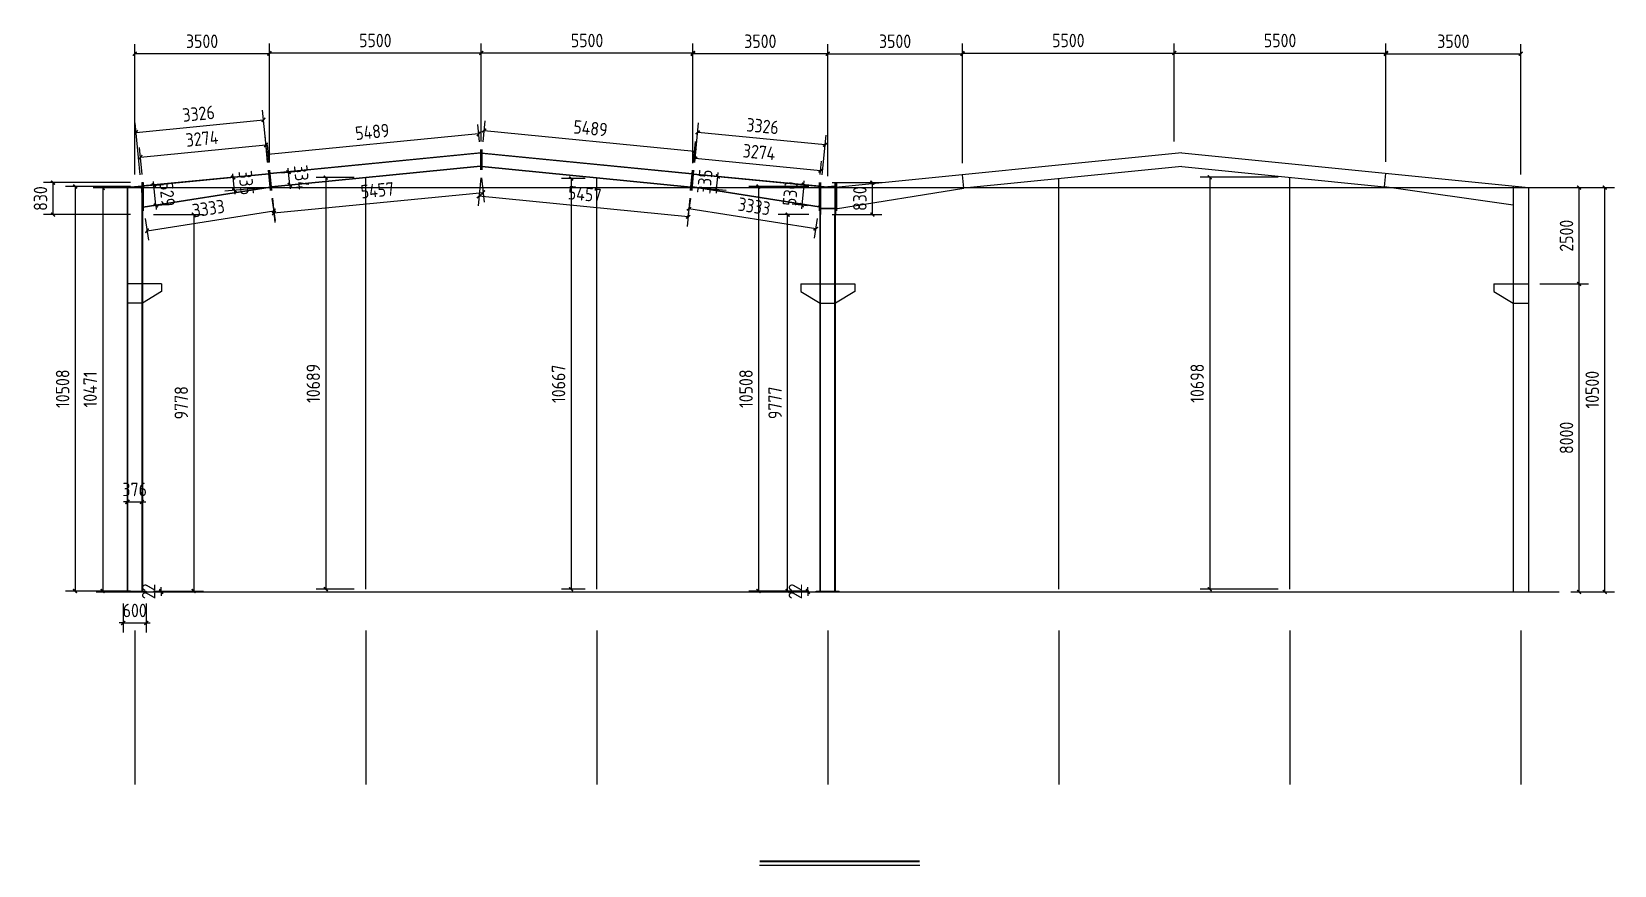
# Model space of a CAD drawing. Extents: x -125668 to 750753, y -248879 to 73241.
# Drawn here: x 344593 to 385701, y -248879 to -227226 of the extents above; entities that cross this region are included whole.
import ezdxf

# ---------------------------------------------------------------- set-up
doc = ezdxf.new("R2010")
doc.units = 0
doc.header["$LTSCALE"] = 1000
doc.header["$MEASUREMENT"] = 0
doc.layers.add('AXIS', color=3, linetype='Continuous')
doc.layers.add('DOTE', color=1, linetype='Continuous')
doc.styles.get("Standard").update_dxf_attribs({"font": 'gbenor.shx', "bigfont": 'gbcbig.shx'})
doc.dimstyles.get("Standard").update_dxf_attribs({"dimscale": 100, "dimtxt": 3.5, "dimasz": 1, "dimexe": 2.5, "dimexo": 3, "dimgap": 1.5, "dimtad": 1, "dimdec": 0, "dimzin": 0, "dimdsep": 46, "dimtxsty": 'Standard', "dimblk": 'ARCHTICK', "dimcen": 0.09, "dimadec": 0, "dimazin": 0, "dimtfac": 1, "dimtdec": 0, "dimtix": 1, "dimtmove": 2, "dimatfit": 3, "dimfxl": 1, "dimtolj": 1, "dimtzin": 0, "dimarcsym": 0})

msp = doc.modelspace()

# ---------------------------------------------------------------- blocks, each defined once
blk = doc.blocks.new('_ArchTick')
at = {"color": 0, "linetype": 'ByBlock', "const_width": 0.4}
blk.add_lwpolyline([(-0.5, -0.5), (0.5, 0.5)], dxfattribs=at)
blk = doc.blocks.new('*D303')
at = {"color": 0, "lineweight": -2}
for p, q in [((383769, -233776), (385033, -233776)), ((384783, -241776), (384783, -233776)), ((384569, -241776), (385033, -241776))]:
    blk.add_line(p, q, dxfattribs=at)
at = {"layer": 'Defpoints', "color": 0}
for p in [(383469, -233776), (384783, -233776), (384269, -241776)]:
    blk.add_point(p, dxfattribs=at)
at = {"color": 0, "lineweight": -2, "xscale": 100, "yscale": 100, "zscale": 100}
for p, rotation in [((384783, -233776), 90), ((384783, -241776), 270)]:
    blk.add_blockref('_ArchTick', p, dxfattribs=dict(at, rotation=rotation))
at = {"color": 0, "insert": (384458, -237776), "char_height": 350, "attachment_point": 5, "rotation": 90}
blk.add_mtext('\\A1;8000', dxfattribs=at)
blk = doc.blocks.new('*D304')
at = {"color": 0, "lineweight": -2}
for p, q in [((383769, -231276), (385033, -231276)), ((384783, -233776), (384783, -231276)), ((383769, -233776), (385033, -233776))]:
    blk.add_line(p, q, dxfattribs=at)
at = {"layer": 'Defpoints', "color": 0}
for p in [(383469, -231276), (384783, -231276), (383469, -233776)]:
    blk.add_point(p, dxfattribs=at)
at = {"color": 0, "lineweight": -2, "xscale": 100, "yscale": 100, "zscale": 100}
for p, rotation in [((384783, -231276), 90), ((384783, -233776), 270)]:
    blk.add_blockref('_ArchTick', p, dxfattribs=dict(at, rotation=rotation))
at = {"color": 0, "insert": (384458, -232526), "char_height": 350, "attachment_point": 5, "rotation": 90}
blk.add_mtext('\\A1;2500', dxfattribs=at)
blk = doc.blocks.new('*D298')
at = {"color": 0, "lineweight": -2}
for p, q in [((383769, -231276), (385701, -231276)), ((385451, -241776), (385451, -231276)), ((384569, -241776), (385701, -241776))]:
    blk.add_line(p, q, dxfattribs=at)
at = {"layer": 'Defpoints', "color": 0}
for p in [(383469, -231276), (385451, -231276), (384269, -241776)]:
    blk.add_point(p, dxfattribs=at)
at = {"color": 0, "lineweight": -2, "xscale": 100, "yscale": 100, "zscale": 100}
for p, rotation in [((385451, -231276), 90), ((385451, -241776), 270)]:
    blk.add_blockref('_ArchTick', p, dxfattribs=dict(at, rotation=rotation))
at = {"color": 0, "insert": (385126, -236526), "char_height": 350, "attachment_point": 5, "rotation": 90}
blk.add_mtext('\\A1;10500', dxfattribs=at)
blk = doc.blocks.new('*D299')
at = {"color": 0, "lineweight": -2}
for p, q in [((361769, -230646), (361769, -227551)), ((365269, -230976), (365269, -227551)), ((365269, -227801), (361769, -227801))]:
    blk.add_line(p, q, dxfattribs=at)
at = {"layer": 'Defpoints', "color": 0}
for p in [(361769, -227801), (361769, -230946), (365269, -231276)]:
    blk.add_point(p, dxfattribs=at)
at = {"color": 0, "lineweight": -2, "xscale": 100, "yscale": 100, "zscale": 100, "rotation": 180}
blk.add_blockref('_ArchTick', (361769, -227801), dxfattribs=at)
at = {"color": 0, "lineweight": -2, "xscale": 100, "yscale": 100, "zscale": 100}
blk.add_blockref('_ArchTick', (365269, -227801), dxfattribs=at)
at = {"color": 0, "insert": (363519, -227476), "char_height": 350, "attachment_point": 5}
blk.add_mtext('\\A1;3500', dxfattribs=at)
blk = doc.blocks.new('*D300')
at = {"color": 0, "lineweight": -2}
for p, q in [((356269, -230076), (356269, -227531)), ((361769, -230646), (361769, -227531)), ((361769, -227781), (356269, -227781))]:
    blk.add_line(p, q, dxfattribs=at)
at = {"layer": 'Defpoints', "color": 0}
for p in [(356269, -227781), (356269, -230376), (361769, -230946)]:
    blk.add_point(p, dxfattribs=at)
at = {"color": 0, "lineweight": -2, "xscale": 100, "yscale": 100, "zscale": 100, "rotation": 180}
blk.add_blockref('_ArchTick', (356269, -227781), dxfattribs=at)
at = {"color": 0, "lineweight": -2, "xscale": 100, "yscale": 100, "zscale": 100}
blk.add_blockref('_ArchTick', (361769, -227781), dxfattribs=at)
at = {"color": 0, "insert": (359019, -227456), "char_height": 350, "attachment_point": 5}
blk.add_mtext('\\A1;5500', dxfattribs=at)
blk = doc.blocks.new('*D301')
at = {"color": 0, "lineweight": -2}
for p, q in [((350769, -230614), (350769, -227531)), ((356269, -230076), (356269, -227531)), ((356269, -227781), (350769, -227781))]:
    blk.add_line(p, q, dxfattribs=at)
at = {"layer": 'Defpoints', "color": 0}
for p in [(350769, -227781), (356269, -230376), (350769, -230914)]:
    blk.add_point(p, dxfattribs=at)
at = {"color": 0, "lineweight": -2, "xscale": 100, "yscale": 100, "zscale": 100, "rotation": 180}
blk.add_blockref('_ArchTick', (350769, -227781), dxfattribs=at)
at = {"color": 0, "lineweight": -2, "xscale": 100, "yscale": 100, "zscale": 100}
blk.add_blockref('_ArchTick', (356269, -227781), dxfattribs=at)
at = {"color": 0, "insert": (353519, -227456), "char_height": 350, "attachment_point": 5}
blk.add_mtext('\\A1;5500', dxfattribs=at)
blk = doc.blocks.new('*D302')
at = {"color": 0, "lineweight": -2}
for p, q in [((347269, -230936), (347269, -227551)), ((350769, -230614), (350769, -227551)), ((350769, -227801), (347269, -227801))]:
    blk.add_line(p, q, dxfattribs=at)
at = {"layer": 'Defpoints', "color": 0}
for p in [(347269, -227801), (350769, -230914), (347269, -231236)]:
    blk.add_point(p, dxfattribs=at)
at = {"color": 0, "lineweight": -2, "xscale": 100, "yscale": 100, "zscale": 100, "rotation": 180}
blk.add_blockref('_ArchTick', (347269, -227801), dxfattribs=at)
at = {"color": 0, "lineweight": -2, "xscale": 100, "yscale": 100, "zscale": 100}
blk.add_blockref('_ArchTick', (350769, -227801), dxfattribs=at)
at = {"color": 0, "insert": (349019, -227476), "char_height": 350, "attachment_point": 5}
blk.add_mtext('\\A1;3500', dxfattribs=at)
blk = doc.blocks.new('*D294')
at = {"color": 0, "lineweight": -2}
for p, q in [((365269, -230976), (365269, -227551)), ((368769, -230646), (368769, -227551)), ((365269, -227801), (368769, -227801))]:
    blk.add_line(p, q, dxfattribs=at)
at = {"layer": 'Defpoints', "color": 0}
for p in [(368769, -227801), (368769, -230946), (365269, -231276)]:
    blk.add_point(p, dxfattribs=at)
at = {"color": 0, "lineweight": -2, "xscale": 100, "yscale": 100, "zscale": 100, "rotation": 180}
blk.add_blockref('_ArchTick', (365269, -227801), dxfattribs=at)
at = {"color": 0, "lineweight": -2, "xscale": 100, "yscale": 100, "zscale": 100}
blk.add_blockref('_ArchTick', (368769, -227801), dxfattribs=at)
at = {"color": 0, "insert": (367019, -227476), "char_height": 350, "attachment_point": 5}
blk.add_mtext('\\A1;3500', dxfattribs=at)
blk = doc.blocks.new('*D295')
at = {"color": 0, "lineweight": -2}
for p, q in [((368769, -230646), (368769, -227531)), ((374269, -230076), (374269, -227531)), ((368769, -227781), (374269, -227781))]:
    blk.add_line(p, q, dxfattribs=at)
at = {"layer": 'Defpoints', "color": 0}
for p in [(374269, -227781), (374269, -230376), (368769, -230946)]:
    blk.add_point(p, dxfattribs=at)
at = {"color": 0, "lineweight": -2, "xscale": 100, "yscale": 100, "zscale": 100, "rotation": 180}
blk.add_blockref('_ArchTick', (368769, -227781), dxfattribs=at)
at = {"color": 0, "lineweight": -2, "xscale": 100, "yscale": 100, "zscale": 100}
blk.add_blockref('_ArchTick', (374269, -227781), dxfattribs=at)
at = {"color": 0, "insert": (371519, -227456), "char_height": 350, "attachment_point": 5}
blk.add_mtext('\\A1;5500', dxfattribs=at)
blk = doc.blocks.new('*D296')
at = {"color": 0, "lineweight": -2}
for p, q in [((374269, -230076), (374269, -227531)), ((379769, -230606), (379769, -227531)), ((374269, -227781), (379769, -227781))]:
    blk.add_line(p, q, dxfattribs=at)
at = {"layer": 'Defpoints', "color": 0}
for p in [(379769, -227781), (374269, -230376), (379769, -230906)]:
    blk.add_point(p, dxfattribs=at)
at = {"color": 0, "lineweight": -2, "xscale": 100, "yscale": 100, "zscale": 100, "rotation": 180}
blk.add_blockref('_ArchTick', (374269, -227781), dxfattribs=at)
at = {"color": 0, "lineweight": -2, "xscale": 100, "yscale": 100, "zscale": 100}
blk.add_blockref('_ArchTick', (379769, -227781), dxfattribs=at)
at = {"color": 0, "insert": (377019, -227456), "char_height": 350, "attachment_point": 5}
blk.add_mtext('\\A1;5500', dxfattribs=at)
blk = doc.blocks.new('*D297')
at = {"color": 0, "lineweight": -2}
for p, q in [((379769, -230606), (379769, -227551)), ((383269, -230936), (383269, -227551)), ((379769, -227801), (383269, -227801))]:
    blk.add_line(p, q, dxfattribs=at)
at = {"layer": 'Defpoints', "color": 0}
for p in [(383269, -227801), (379769, -230906), (383269, -231236)]:
    blk.add_point(p, dxfattribs=at)
at = {"color": 0, "lineweight": -2, "xscale": 100, "yscale": 100, "zscale": 100, "rotation": 180}
blk.add_blockref('_ArchTick', (379769, -227801), dxfattribs=at)
at = {"color": 0, "lineweight": -2, "xscale": 100, "yscale": 100, "zscale": 100}
blk.add_blockref('_ArchTick', (383269, -227801), dxfattribs=at)
at = {"color": 0, "insert": (381519, -227476), "char_height": 350, "attachment_point": 5}
blk.add_mtext('\\A1;3500', dxfattribs=at)
blk = doc.blocks.new('*D305')
at = {"color": 0, "lineweight": -2}
for p, q in [((376969, -231008), (374941, -231008)), ((375191, -231008), (375191, -241706)), ((376969, -241706), (374941, -241706))]:
    blk.add_line(p, q, dxfattribs=at)
at = {"layer": 'Defpoints', "color": 0}
for p in [(377269, -231008), (375191, -241706), (377269, -241706)]:
    blk.add_point(p, dxfattribs=at)
at = {"color": 0, "lineweight": -2, "xscale": 100, "yscale": 100, "zscale": 100}
for p, rotation in [((375191, -231008), 90), ((375191, -241706), 270)]:
    blk.add_blockref('_ArchTick', p, dxfattribs=dict(at, rotation=rotation))
at = {"color": 0, "insert": (374866, -236357), "char_height": 350, "attachment_point": 5, "rotation": 90}
blk.add_mtext('\\A1;10698', dxfattribs=at)
blk = doc.blocks.new('*D310')
at = {"color": 0, "lineweight": -2}
for p, q in [((346781, -231283), (346188, -231283)), ((346438, -231283), (346438, -241754)), ((346781, -241754), (346188, -241754))]:
    blk.add_line(p, q, dxfattribs=at)
at = {"layer": 'Defpoints', "color": 0}
for p in [(347081, -231283), (346438, -241754), (347081, -241754)]:
    blk.add_point(p, dxfattribs=at)
at = {"color": 0, "lineweight": -2, "xscale": 100, "yscale": 100, "zscale": 100}
for p, rotation in [((346438, -231283), 90), ((346438, -241754), 270)]:
    blk.add_blockref('_ArchTick', p, dxfattribs=dict(at, rotation=rotation))
at = {"color": 0, "insert": (346113, -236519), "char_height": 350, "attachment_point": 5, "rotation": 90}
blk.add_mtext('\\A1;10471', dxfattribs=at)
blk = doc.blocks.new('*D311')
at = {"color": 0, "lineweight": -2}
for p, q in [((347157, -231246), (345471, -231246)), ((345721, -231246), (345721, -241754)), ((347157, -241754), (345471, -241754))]:
    blk.add_line(p, q, dxfattribs=at)
at = {"layer": 'Defpoints', "color": 0}
for p in [(347457, -231246), (345721, -241754), (347457, -241754)]:
    blk.add_point(p, dxfattribs=at)
at = {"color": 0, "lineweight": -2, "xscale": 100, "yscale": 100, "zscale": 100}
for p, rotation in [((345721, -231246), 90), ((345721, -241754), 270)]:
    blk.add_blockref('_ArchTick', p, dxfattribs=dict(at, rotation=rotation))
at = {"color": 0, "insert": (345396, -236500), "char_height": 350, "attachment_point": 5, "rotation": 90}
blk.add_mtext('\\A1;10508', dxfattribs=at)
blk = doc.blocks.new('*D312')
at = {"color": 0, "lineweight": -2}
for p, q in [((347081, -239271), (347081, -239191)), ((347457, -239271), (347457, -239191)), ((347081, -239441), (346981, -239441)), ((347081, -239441), (347457, -239441)), ((347457, -239441), (347557, -239441))]:
    blk.add_line(p, q, dxfattribs=at)
at = {"layer": 'Defpoints', "color": 0}
for p in [(347081, -239571), (347457, -239441), (347457, -239571)]:
    blk.add_point(p, dxfattribs=at)
at = {"color": 0, "lineweight": -2, "xscale": 100, "yscale": 100, "zscale": 100}
blk.add_blockref('_ArchTick', (347081, -239441), dxfattribs=at)
at = {"color": 0, "lineweight": -2, "xscale": 100, "yscale": 100, "zscale": 100, "rotation": 180}
blk.add_blockref('_ArchTick', (347457, -239441), dxfattribs=at)
at = {"color": 0, "insert": (347269, -239116), "char_height": 350, "attachment_point": 5}
blk.add_mtext('\\A1;376', dxfattribs=at)
blk = doc.blocks.new('*D313')
at = {"color": 0, "lineweight": -2}
for p, q in [((347757, -231976), (349053, -231976)), ((348803, -231976), (348803, -241754)), ((347757, -241754), (349053, -241754))]:
    blk.add_line(p, q, dxfattribs=at)
at = {"layer": 'Defpoints', "color": 0}
for p in [(347457, -231976), (347457, -241754), (348803, -241754)]:
    blk.add_point(p, dxfattribs=at)
at = {"color": 0, "lineweight": -2, "xscale": 100, "yscale": 100, "zscale": 100}
for p, rotation in [((348803, -231976), 90), ((348803, -241754), 270)]:
    blk.add_blockref('_ArchTick', p, dxfattribs=dict(at, rotation=rotation))
at = {"color": 0, "insert": (348478, -236865), "char_height": 350, "attachment_point": 5, "rotation": 90}
blk.add_mtext('\\A1;9778', dxfattribs=at)
blk = doc.blocks.new('*D314')
at = {"color": 0, "lineweight": -2}
for p, q in [((347957, -241754), (347957, -241654)), ((347869, -241754), (348207, -241754)), ((347869, -241776), (348207, -241776)), ((347957, -241754), (347957, -241776)), ((347957, -241776), (347957, -241876))]:
    blk.add_line(p, q, dxfattribs=at)
at = {"layer": 'Defpoints', "color": 0}
for p in [(347569, -241754), (347569, -241776), (347957, -241776)]:
    blk.add_point(p, dxfattribs=at)
at = {"color": 0, "lineweight": -2, "xscale": 100, "yscale": 100, "zscale": 100}
for p, rotation in [((347957, -241754), 270), ((347957, -241776), 90)]:
    blk.add_blockref('_ArchTick', p, dxfattribs=dict(at, rotation=rotation))
at = {"color": 0, "insert": (347632, -241765), "char_height": 350, "attachment_point": 5, "rotation": 90}
blk.add_mtext('\\A1;22', dxfattribs=at)
blk = doc.blocks.new('*D315')
at = {"color": 0, "lineweight": -2}
for p, q in [((364781, -231977), (363978, -231977)), ((364228, -241754), (364228, -231977)), ((364781, -241754), (363978, -241754))]:
    blk.add_line(p, q, dxfattribs=at)
at = {"layer": 'Defpoints', "color": 0}
for p in [(364228, -231977), (365081, -231977), (365081, -241754)]:
    blk.add_point(p, dxfattribs=at)
at = {"color": 0, "lineweight": -2, "xscale": 100, "yscale": 100, "zscale": 100}
for p, rotation in [((364228, -231977), 90), ((364228, -241754), 270)]:
    blk.add_blockref('_ArchTick', p, dxfattribs=dict(at, rotation=rotation))
at = {"color": 0, "insert": (363903, -236866), "char_height": 350, "attachment_point": 5, "rotation": 90}
blk.add_mtext('\\A1;9777', dxfattribs=at)
blk = doc.blocks.new('*D316')
at = {"color": 0, "lineweight": -2}
for p, q in [((364781, -231246), (363221, -231246)), ((363471, -231246), (363471, -241754)), ((364781, -241754), (363221, -241754))]:
    blk.add_line(p, q, dxfattribs=at)
at = {"layer": 'Defpoints', "color": 0}
for p in [(365081, -231246), (363471, -241754), (365081, -241754)]:
    blk.add_point(p, dxfattribs=at)
at = {"color": 0, "lineweight": -2, "xscale": 100, "yscale": 100, "zscale": 100}
for p, rotation in [((363471, -231246), 90), ((363471, -241754), 270)]:
    blk.add_blockref('_ArchTick', p, dxfattribs=dict(at, rotation=rotation))
at = {"color": 0, "insert": (363146, -236500), "char_height": 350, "attachment_point": 5, "rotation": 90}
blk.add_mtext('\\A1;10508', dxfattribs=at)
blk = doc.blocks.new('*D317')
at = {"color": 0, "lineweight": -2}
for p, q in [((364755, -241754), (364755, -241654)), ((364669, -241754), (364505, -241754)), ((364669, -241776), (364505, -241776)), ((364755, -241754), (364755, -241776)), ((364755, -241776), (364755, -241876))]:
    blk.add_line(p, q, dxfattribs=at)
at = {"layer": 'Defpoints', "color": 0}
for p in [(364755, -241776), (364969, -241754), (364969, -241776)]:
    blk.add_point(p, dxfattribs=at)
at = {"color": 0, "lineweight": -2, "xscale": 100, "yscale": 100, "zscale": 100}
for p, rotation in [((364755, -241754), 270), ((364755, -241776), 90)]:
    blk.add_blockref('_ArchTick', p, dxfattribs=dict(at, rotation=rotation))
at = {"color": 0, "insert": (364430, -241765), "char_height": 350, "attachment_point": 5, "rotation": 90}
blk.add_mtext('\\A1;22', dxfattribs=at)
blk = doc.blocks.new('*D318')
at = {"color": 0, "lineweight": -2}
for p, q in [((352969, -231017), (351982, -231017)), ((352232, -231017), (352232, -241706)), ((352969, -241706), (351982, -241706))]:
    blk.add_line(p, q, dxfattribs=at)
at = {"layer": 'Defpoints', "color": 0}
for p in [(353269, -231017), (352232, -241706), (353269, -241706)]:
    blk.add_point(p, dxfattribs=at)
at = {"color": 0, "lineweight": -2, "xscale": 100, "yscale": 100, "zscale": 100}
for p, rotation in [((352232, -231017), 90), ((352232, -241706), 270)]:
    blk.add_blockref('_ArchTick', p, dxfattribs=dict(at, rotation=rotation))
at = {"color": 0, "insert": (351907, -236362), "char_height": 350, "attachment_point": 5, "rotation": 90}
blk.add_mtext('\\A1;10689', dxfattribs=at)
blk = doc.blocks.new('*D319')
at = {"color": 0, "lineweight": -2}
for p, q in [((358969, -231039), (358353, -231039)), ((358603, -231039), (358603, -241706)), ((358969, -241706), (358353, -241706))]:
    blk.add_line(p, q, dxfattribs=at)
at = {"layer": 'Defpoints', "color": 0}
for p in [(359269, -231039), (358603, -241706), (359269, -241706)]:
    blk.add_point(p, dxfattribs=at)
at = {"color": 0, "lineweight": -2, "xscale": 100, "yscale": 100, "zscale": 100}
for p, rotation in [((358603, -231039), 90), ((358603, -241706), 270)]:
    blk.add_blockref('_ArchTick', p, dxfattribs=dict(at, rotation=rotation))
at = {"color": 0, "insert": (358278, -236373), "char_height": 350, "attachment_point": 5, "rotation": 90}
blk.add_mtext('\\A1;10667', dxfattribs=at)
blk = doc.blocks.new('*D320')
at = {"color": 0, "lineweight": -2}
for p, q in [((350453, -230953), (349577, -231039)), ((349826, -231015), (349816, -230915)), ((349859, -231348), (349826, -231015)), ((350486, -231287), (349610, -231372)), ((349859, -231348), (349868, -231448))]:
    blk.add_line(p, q, dxfattribs=at)
at = {"layer": 'Defpoints', "color": 0}
for p in [(349826, -231015), (350752, -230924), (350785, -231257)]:
    blk.add_point(p, dxfattribs=at)
at = {"color": 0, "lineweight": -2, "xscale": 100, "yscale": 100, "zscale": 100}
for p, rotation in [((349826, -231015), 275.5872439641884), ((349859, -231348), 95.58724396418839)]:
    blk.add_blockref('_ArchTick', p, dxfattribs=dict(at, rotation=rotation))
at = {"color": 0, "insert": (350166, -231150), "char_height": 350, "attachment_point": 5, "rotation": 275.5872}
blk.add_mtext('\\A1;335', dxfattribs=at)
blk = doc.blocks.new('*D321')
at = {"color": 0, "lineweight": -2}
for p, q in [((347740, -231219), (348015, -231192)), ((347766, -231216), (347756, -231117)), ((347818, -231743), (347766, -231216)), ((347792, -231745), (348067, -231718)), ((347818, -231743), (347827, -231842))]:
    blk.add_line(p, q, dxfattribs=at)
at = {"layer": 'Defpoints', "color": 0}
for p in [(347442, -231248), (347766, -231216), (347493, -231774)]:
    blk.add_point(p, dxfattribs=at)
at = {"color": 0, "lineweight": -2, "xscale": 100, "yscale": 100, "zscale": 100}
for p, rotation in [((347766, -231216), 275.5872439642132), ((347818, -231743), 95.58724396421323)]:
    blk.add_blockref('_ArchTick', p, dxfattribs=dict(at, rotation=rotation))
at = {"color": 0, "insert": (348115, -231448), "char_height": 350, "attachment_point": 5, "rotation": 275.5872}
blk.add_mtext('\\A1;529', dxfattribs=at)
blk = doc.blocks.new('*D322')
at = {"color": 0, "lineweight": -2}
for p, q in [((350723, -230625), (350590, -229269)), ((347412, -230949), (347280, -229593)), ((347304, -229842), (350614, -229518))]:
    blk.add_line(p, q, dxfattribs=at)
at = {"layer": 'Defpoints', "color": 0}
for p in [(350614, -229518), (350752, -230924), (347442, -231248)]:
    blk.add_point(p, dxfattribs=at)
at = {"color": 0, "lineweight": -2, "xscale": 100, "yscale": 100, "zscale": 100}
for p, rotation in [((347304, -229842), 185.5872439642046), ((350614, -229518), 5.587243964204641)]:
    blk.add_blockref('_ArchTick', p, dxfattribs=dict(at, rotation=rotation))
at = {"color": 0, "insert": (348928, -229356), "char_height": 350, "attachment_point": 5, "rotation": 5.5872}
blk.add_mtext('\\A1;3326', dxfattribs=at)
blk = doc.blocks.new('*D323')
at = {"color": 0, "lineweight": -2}
for p, q in [((347420, -230488), (350678, -230169)), ((350722, -230618), (350654, -229920)), ((347464, -230936), (347396, -230239))]:
    blk.add_line(p, q, dxfattribs=at)
at = {"layer": 'Defpoints', "color": 0}
for p in [(350678, -230169), (350751, -230916), (347493, -231235)]:
    blk.add_point(p, dxfattribs=at)
at = {"color": 0, "lineweight": -2, "xscale": 100, "yscale": 100, "zscale": 100}
for p, rotation in [((350678, -230169), 5.587243964204105), ((347420, -230488), 185.5872439642041)]:
    blk.add_blockref('_ArchTick', p, dxfattribs=dict(at, rotation=rotation))
at = {"color": 0, "insert": (349017, -230005), "char_height": 350, "attachment_point": 5, "rotation": 5.5872}
blk.add_mtext('\\A1;3274', dxfattribs=at)
blk = doc.blocks.new('*D324')
at = {"color": 0, "lineweight": -2}
for p, q in [((350832, -231562), (350921, -232127)), ((347540, -232079), (347628, -232644)), ((347590, -232397), (350882, -231880))]:
    blk.add_line(p, q, dxfattribs=at)
at = {"layer": 'Defpoints', "color": 0}
for p in [(350785, -231265), (347493, -231782), (350882, -231880)]:
    blk.add_point(p, dxfattribs=at)
at = {"color": 0, "lineweight": -2, "xscale": 100, "yscale": 100, "zscale": 100}
for p, rotation in [((350882, -231880), 8.924469409435797), ((347590, -232397), 188.9244694094358)]:
    blk.add_blockref('_ArchTick', p, dxfattribs=dict(at, rotation=rotation))
at = {"color": 0, "insert": (349185, -231817), "char_height": 350, "attachment_point": 5, "rotation": 8.9245}
blk.add_mtext('\\A1;3333', dxfattribs=at)
blk = doc.blocks.new('*D325')
at = {"color": 0, "lineweight": -2}
for p, q in [((356222, -230088), (356178, -229635)), ((350759, -230622), (350714, -230169)), ((356202, -229884), (350739, -230418))]:
    blk.add_line(p, q, dxfattribs=at)
at = {"layer": 'Defpoints', "color": 0}
for p in [(350739, -230418), (356251, -230386), (350788, -230921)]:
    blk.add_point(p, dxfattribs=at)
at = {"color": 0, "lineweight": -2, "xscale": 100, "yscale": 100, "zscale": 100}
for p, rotation in [((356202, -229884), 5.587243964204269), ((350739, -230418), 185.5872439642042)]:
    blk.add_blockref('_ArchTick', p, dxfattribs=dict(at, rotation=rotation))
at = {"color": 0, "insert": (353439, -229827), "char_height": 350, "attachment_point": 5, "rotation": 5.5872}
blk.add_mtext('\\A1;5489', dxfattribs=at)
blk = doc.blocks.new('*D326')
at = {"color": 0, "lineweight": -2}
for p, q in [((356280, -231020), (356342, -231653)), ((350887, -231935), (356318, -231404)), ((350850, -231552), (350911, -232184))]:
    blk.add_line(p, q, dxfattribs=at)
at = {"layer": 'Defpoints', "color": 0}
for p in [(356251, -230722), (350820, -231253), (356318, -231404)]:
    blk.add_point(p, dxfattribs=at)
at = {"color": 0, "lineweight": -2, "xscale": 100, "yscale": 100, "zscale": 100}
for p, rotation in [((356318, -231404), 5.586466334980857), ((350887, -231935), 185.5864663349809)]:
    blk.add_blockref('_ArchTick', p, dxfattribs=dict(at, rotation=rotation))
at = {"color": 0, "insert": (353571, -231346), "char_height": 350, "attachment_point": 5, "rotation": 5.5865}
blk.add_mtext('\\A1;5457', dxfattribs=at)
blk = doc.blocks.new('*D327')
at = {"color": 0, "lineweight": -2}
for p, q in [((351086, -230891), (351515, -230849)), ((351266, -230874), (351257, -230774)), ((351299, -231206), (351266, -230874)), ((351119, -231224), (351548, -231182)), ((351299, -231206), (351309, -231306))]:
    blk.add_line(p, q, dxfattribs=at)
at = {"layer": 'Defpoints', "color": 0}
for p in [(350788, -230921), (351266, -230874), (350820, -231253)]:
    blk.add_point(p, dxfattribs=at)
at = {"color": 0, "lineweight": -2, "xscale": 100, "yscale": 100, "zscale": 100}
for p, rotation in [((351266, -230874), 275.587243964207), ((351299, -231206), 95.587243964207)]:
    blk.add_blockref('_ArchTick', p, dxfattribs=dict(at, rotation=rotation))
at = {"color": 0, "insert": (351606, -231008), "char_height": 350, "attachment_point": 5, "rotation": 275.5872}
blk.add_mtext('\\A1;334', dxfattribs=at)
blk = doc.blocks.new('*D328')
at = {"color": 0, "lineweight": -2}
for p, q in [((356316, -230088), (356370, -229544)), ((356345, -229792), (361809, -230327)), ((361780, -230622), (361833, -230078))]:
    blk.add_line(p, q, dxfattribs=at)
at = {"layer": 'Defpoints', "color": 0}
for p in [(356287, -230386), (361809, -230327), (361750, -230921)]:
    blk.add_point(p, dxfattribs=at)
at = {"color": 0, "lineweight": -2, "xscale": 100, "yscale": 100, "zscale": 100}
for p, rotation in [((356345, -229792), 174.4127560357958), ((361809, -230327), 354.4127560357958)]:
    blk.add_blockref('_ArchTick', p, dxfattribs=dict(at, rotation=rotation))
at = {"color": 0, "insert": (359109, -229736), "char_height": 350, "attachment_point": 5, "rotation": 354.4128}
blk.add_mtext('\\A1;5489', dxfattribs=at)
blk = doc.blocks.new('*D329')
at = {"color": 0, "lineweight": -2}
for p, q in [((356258, -231020), (356186, -231752)), ((361642, -232034), (356211, -231503)), ((361689, -231552), (361617, -232283))]:
    blk.add_line(p, q, dxfattribs=at)
at = {"layer": 'Defpoints', "color": 0}
for p in [(356287, -230722), (361718, -231253), (356211, -231503)]:
    blk.add_point(p, dxfattribs=at)
at = {"color": 0, "lineweight": -2, "xscale": 100, "yscale": 100, "zscale": 100}
for p, rotation in [((356211, -231503), 174.4135336650192), ((361642, -232034), 354.4135336650191)]:
    blk.add_blockref('_ArchTick', p, dxfattribs=dict(at, rotation=rotation))
at = {"color": 0, "insert": (358958, -231445), "char_height": 350, "attachment_point": 5, "rotation": 354.4135}
blk.add_mtext('\\A1;5457', dxfattribs=at)
blk = doc.blocks.new('*D330')
at = {"color": 0, "lineweight": -2}
for p, q in [((364798, -231219), (364399, -231180)), ((364648, -231204), (364597, -231731)), ((364648, -231204), (364658, -231104)), ((364747, -231746), (364348, -231707)), ((364597, -231731), (364587, -231831))]:
    blk.add_line(p, q, dxfattribs=at)
at = {"layer": 'Defpoints', "color": 0}
for p in [(365097, -231248), (364597, -231731), (365045, -231775)]:
    blk.add_point(p, dxfattribs=at)
at = {"color": 0, "lineweight": -2, "xscale": 100, "yscale": 100, "zscale": 100}
for p, rotation in [((364648, -231204), 264.4127560357932), ((364597, -231731), 84.41275603579314)]:
    blk.add_blockref('_ArchTick', p, dxfattribs=dict(at, rotation=rotation))
at = {"color": 0, "insert": (364299, -231436), "char_height": 350, "attachment_point": 5, "rotation": 84.4128}
blk.add_mtext('\\A1;530', dxfattribs=at)
blk = doc.blocks.new('*D331')
at = {"color": 0, "lineweight": -2}
for p, q in [((362085, -230953), (362666, -231010)), ((362384, -231319), (362417, -230986)), ((362417, -230986), (362426, -230886)), ((362052, -231287), (362633, -231343)), ((362384, -231319), (362374, -231419))]:
    blk.add_line(p, q, dxfattribs=at)
at = {"layer": 'Defpoints', "color": 0}
for p in [(361786, -230924), (362417, -230986), (361754, -231257)]:
    blk.add_point(p, dxfattribs=at)
at = {"color": 0, "lineweight": -2, "xscale": 100, "yscale": 100, "zscale": 100}
for p, rotation in [((362417, -230986), 264.4127560357913), ((362384, -231319), 84.41275603579126)]:
    blk.add_blockref('_ArchTick', p, dxfattribs=dict(at, rotation=rotation))
at = {"color": 0, "insert": (362077, -231121), "char_height": 350, "attachment_point": 5, "rotation": 84.4128}
blk.add_mtext('\\A1;335', dxfattribs=at)
blk = doc.blocks.new('*D332')
at = {"color": 0, "lineweight": -2}
for p, q in [((361816, -230618), (361850, -230271)), ((365084, -230838), (361826, -230519)), ((365074, -230936), (365108, -230589))]:
    blk.add_line(p, q, dxfattribs=at)
at = {"layer": 'Defpoints', "color": 0}
for p in [(361826, -230519), (361787, -230916), (365045, -231235)]:
    blk.add_point(p, dxfattribs=at)
at = {"color": 0, "lineweight": -2, "xscale": 100, "yscale": 100, "zscale": 100}
for p, rotation in [((361826, -230519), 174.4127560357965), ((365084, -230838), 354.4127560357965)]:
    blk.add_blockref('_ArchTick', p, dxfattribs=dict(at, rotation=rotation))
at = {"color": 0, "insert": (363487, -230355), "char_height": 350, "attachment_point": 5, "rotation": 354.4128}
blk.add_mtext('\\A1;3274', dxfattribs=at)
blk = doc.blocks.new('*D333')
at = {"color": 0, "lineweight": -2}
for p, q in [((361706, -231562), (361626, -232073)), ((364957, -232344), (361665, -231826)), ((364999, -232080), (364918, -232591))]:
    blk.add_line(p, q, dxfattribs=at)
at = {"layer": 'Defpoints', "color": 0}
for p in [(361753, -231265), (361665, -231826), (365045, -231783)]:
    blk.add_point(p, dxfattribs=at)
at = {"color": 0, "lineweight": -2, "xscale": 100, "yscale": 100, "zscale": 100}
for p, rotation in [((361665, -231826), 171.0598913565281), ((364957, -232344), 351.0598913565281)]:
    blk.add_blockref('_ArchTick', p, dxfattribs=dict(at, rotation=rotation))
at = {"color": 0, "insert": (363361, -231764), "char_height": 350, "attachment_point": 5, "rotation": 351.0599}
blk.add_mtext('\\A1;3333', dxfattribs=at)
blk = doc.blocks.new('*D334')
at = {"color": 0, "lineweight": -2}
for p, q in [((361815, -230625), (361917, -229593)), ((365203, -230166), (361892, -229842)), ((365126, -230949), (365227, -229917))]:
    blk.add_line(p, q, dxfattribs=at)
at = {"layer": 'Defpoints', "color": 0}
for p in [(361892, -229842), (361786, -230924), (365097, -231248)]:
    blk.add_point(p, dxfattribs=at)
at = {"color": 0, "lineweight": -2, "xscale": 100, "yscale": 100, "zscale": 100}
for p, rotation in [((361892, -229842), 174.4127560357958), ((365203, -230166), 354.4127560357958)]:
    blk.add_blockref('_ArchTick', p, dxfattribs=dict(at, rotation=rotation))
at = {"color": 0, "insert": (363579, -229680), "char_height": 350, "attachment_point": 5, "rotation": 354.4128}
blk.add_mtext('\\A1;3326', dxfattribs=at)
blk = doc.blocks.new('*D335')
at = {"color": 0, "lineweight": -2}
for p, q in [((346969, -242076), (346969, -242834)), ((347569, -242076), (347569, -242834)), ((346969, -242584), (346869, -242584)), ((346969, -242584), (347569, -242584)), ((347569, -242584), (347669, -242584))]:
    blk.add_line(p, q, dxfattribs=at)
at = {"layer": 'Defpoints', "color": 0}
for p in [(346969, -241776), (347569, -241776), (347569, -242584)]:
    blk.add_point(p, dxfattribs=at)
at = {"color": 0, "lineweight": -2, "xscale": 100, "yscale": 100, "zscale": 100}
blk.add_blockref('_ArchTick', (346969, -242584), dxfattribs=at)
at = {"color": 0, "lineweight": -2, "xscale": 100, "yscale": 100, "zscale": 100, "rotation": 180}
blk.add_blockref('_ArchTick', (347569, -242584), dxfattribs=at)
at = {"color": 0, "insert": (347269, -242259), "char_height": 350, "attachment_point": 5}
blk.add_mtext('\\A1;600', dxfattribs=at)
blk = doc.blocks.new('*D336')
at = {"color": 0, "lineweight": -2}
for p, q in [((347157, -231146), (344897, -231146)), ((345147, -231976), (345147, -231146)), ((347157, -231976), (344897, -231976))]:
    blk.add_line(p, q, dxfattribs=at)
at = {"layer": 'Defpoints', "color": 0}
for p in [(345147, -231146), (347457, -231146), (347457, -231976)]:
    blk.add_point(p, dxfattribs=at)
at = {"color": 0, "lineweight": -2, "xscale": 100, "yscale": 100, "zscale": 100}
for p, rotation in [((345147, -231146), 90), ((345147, -231976), 270)]:
    blk.add_blockref('_ArchTick', p, dxfattribs=dict(at, rotation=rotation))
at = {"color": 0, "insert": (344822, -231561), "char_height": 350, "attachment_point": 5, "rotation": 90}
blk.add_mtext('\\A1;830', dxfattribs=at)
blk = doc.blocks.new('*D337')
at = {"color": 0, "lineweight": -2}
for p, q in [((365381, -231147), (366679, -231147)), ((366429, -231977), (366429, -231147)), ((365381, -231977), (366679, -231977))]:
    blk.add_line(p, q, dxfattribs=at)
at = {"layer": 'Defpoints', "color": 0}
for p in [(365081, -231147), (366429, -231147), (365081, -231977)]:
    blk.add_point(p, dxfattribs=at)
at = {"color": 0, "lineweight": -2, "xscale": 100, "yscale": 100, "zscale": 100}
for p, rotation in [((366429, -231147), 90), ((366429, -231977), 270)]:
    blk.add_blockref('_ArchTick', p, dxfattribs=dict(at, rotation=rotation))
at = {"color": 0, "insert": (366104, -231562), "char_height": 350, "attachment_point": 5, "rotation": 90}
blk.add_mtext('\\A1;830', dxfattribs=at)

# ---------------------------------------------------------------- dimensions: what is measured, and where the dimension line sits
for base, p1, p2, picture, middle in [((347269.2, -227800.8), (350769.2, -230914.3), (347269.2, -231236.3), '*D302', (349019.2, -227475.8)), ((350769.2, -227780.8), (356269.2, -230376.3), (350769.2, -230914.3), '*D301', (353519.2, -227455.8)), ((356269.2, -227780.8), (361769.2, -230946.3), (356269.2, -230376.3), '*D300', (359019.2, -227455.8)), ((361769.2, -227800.8), (365269.2, -231276.3), (361769.2, -230946.3), '*D299', (363519.2, -227475.8)), ((347457.2, -239440.9), (347081.2, -239571), (347457.2, -239571), '*D312', (347269.2, -239115.9))]:
    dim = msp.add_linear_dim(base=base, p1=p1, p2=p2, dimstyle='Standard')
    dim.commit()
    dim.dimension.update_dxf_attribs({"geometry": picture, "text_midpoint": middle})
for base, p1, p2, angle, picture, middle in [((368769.2, -227800.8), (365269.2, -231276.3), (368769.2, -230946.3), 180, '*D294', (367019.2, -227475.8)), ((374269.2, -227780.8), (368769.2, -230946.3), (374269.2, -230376.3), 180, '*D295', (371519.2, -227455.8)), ((379769.2, -227780.8), (374269.2, -230376.3), (379769.2, -230906.3), 180, '*D296', (377019.2, -227455.8)), ((383269.2, -227800.8), (379769.2, -230906.3), (383269.2, -231236.3), 180, '*D297', (381519.2, -227475.8)), ((352232.2, -241706.3), (353269.2, -231017), (353269.2, -241706.3), 90, '*D318', (351907.2, -236361.7)), ((358602.9, -241706.3), (359269.2, -231039), (359269.2, -241706.3), 90, '*D319', (358277.9, -236372.6)), ((375191, -241706.3), (377269.2, -231008), (377269.2, -241706.3), 90, '*D305', (374866, -236357.2)), ((345720.7, -241754.3), (347457.2, -231246.4), (347457.2, -241754.3), 90, '*D311', (345395.7, -236500.3)), ((346438.3, -241754.3), (347081.2, -231283.1), (347081.2, -241754.3), 90, '*D310', (346113.3, -236518.7)), ((363470.7, -241754.3), (365081.2, -231246.4), (365081.2, -241754.3), 90, '*D316', (363145.7, -236500.3)), ((384783.2, -231276.3), (383469.2, -233776.3), (383469.2, -231276.3), 90, '*D304', (384458.2, -232526.3)), ((385450.7, -231276.3), (384269.2, -241776.3), (383469.2, -231276.3), 90, '*D298', (385125.7, -236526.3)), ((364228.3, -231977.1), (365081.2, -241754.3), (365081.2, -231977.1), 90, '*D315', (363903.3, -236865.7)), ((384783.2, -233776.3), (384269.2, -241776.3), (383469.2, -233776.3), 90, '*D303', (384458.2, -237776.3)), ((347957.1, -241776.3), (347569.2, -241754.3), (347569.2, -241776.3), 90, '*D314', (347632.1, -241765.3)), ((364755.4, -241776.3), (364969.2, -241754.3), (364969.2, -241776.3), 90, '*D317', (364430.4, -241765.3))]:
    dim = msp.add_linear_dim(base=base, p1=p1, p2=p2, angle=angle, dimstyle='Standard')
    dim.commit()
    dim.dimension.update_dxf_attribs({"geometry": picture, "text_midpoint": middle})
at = {"color": 3}
for p1, p2, distance, picture, middle in [((347441.6, -231247.9), (350752, -230924), 1413.1, '*D322', (348927.6, -229356.1)), ((347493.2, -231234.8), (350751.2, -230916.1), 750.5, '*D323', (349017.5, -230005.1)), ((356251.2, -230386.1), (350787.8, -230920.5), -504.8, '*D325', (353438.7, -229827.5)), ((356287.2, -230386.1), (361750.5, -230920.5), 596.5, '*D328', (359108.5, -229736.2)), ((365096.7, -231247.9), (361786.3, -230924), -1087.4, '*D334', (363579, -229680.2)), ((365045.2, -231234.8), (361787.1, -230916.1), -398.5, '*D332', (363486.6, -230355.3)), ((350820.4, -231252.9), (350787.8, -230920.5), -480.9, '*D327', (351606.2, -231008.3)), ((350784.6, -231257.5), (350752, -230924), 930.3, '*D320', (350165.9, -231149.7)), ((350820.4, -231252.9), (356251.2, -230721.7), -685.8, '*D326', (353570.9, -231346.4)), ((361717.9, -231252.9), (356287.2, -230721.7), 785.1, '*D329', (358957.8, -231445.3)), ((361753.7, -231257.5), (361786.3, -230924), -633.4, '*D331', (362076.9, -231120.8)), ((365096.7, -231247.9), (365045.2, -231775.3), -450.6, '*D330', (364299, -231436.1)), ((347457.2, -231976.3), (347457.2, -231146.3), 2309.9, '*D336', (344822.2, -231561.3)), ((347493.2, -231774.4), (347441.6, -231247.9), -326.1, '*D321', (348115.4, -231447.7)), ((347493.2, -231782.5), (350785.4, -231265.5), -622, '*D324', (349185.4, -231817.4)), ((365045.2, -231783.4), (361752.9, -231265.5), 567.1, '*D333', (363361.4, -231763.6)), ((365081.2, -231977.1), (365081.2, -231147.1), -1348.2, '*D337', (366104.4, -231562.1))]:
    dim = msp.add_aligned_dim(p1=p1, p2=p2, distance=distance, dimstyle='Standard', dxfattribs=at)
    dim.commit()
    dim.dimension.update_dxf_attribs({"geometry": picture, "text_midpoint": middle})
dim = msp.add_aligned_dim(p1=(347457.2, -231976.3), p2=(347457.2, -241754.3), distance=1345.9, dimstyle='Standard')
dim.commit()
dim.dimension.update_dxf_attribs({"geometry": '*D313', "text_midpoint": (348478, -236865.3)})
dim = msp.add_linear_dim(base=(347569.2, -242584.3), p1=(346969.2, -241776.3), p2=(347569.2, -241776.3), dimstyle='Standard', dxfattribs=at)
dim.commit()
dim.dimension.update_dxf_attribs({"geometry": '*D335', "text_midpoint": (347269.2, -242259.3)})

# ---------------------------------------------------------------- linework, layer by layer
for p, q in [((356269.2, -230376.3), (350787.1, -230912.6)), ((356251.2, -230386.1), (350787.8, -230920.5)), ((356251.2, -230286.3), (356251.2, -230818)), ((356269.2, -230286.3), (356269.2, -230818)), ((356269.2, -230376.3), (361751.2, -230912.6)), ((356287.2, -230286.3), (356287.2, -230818)), ((356287.2, -230386.1), (361750.5, -230920.5)), ((374469.2, -230376.3), (365469.2, -231276.3)), ((374469.2, -230376.3), (383469.2, -231276.3)), ((350752, -230924), (347441.6, -231247.9)), ((350751.2, -230916.1), (347493.2, -231234.8)), ((350794.1, -231354), (350742.5, -230826.5)), ((350812, -231352.2), (350760.4, -230824.8)), ((350829.9, -231350.5), (350778.3, -230823)), ((356251.2, -230721.7), (350820.4, -231252.9)), ((356251.2, -230729.8), (350821.1, -231260.9)), ((353269.2, -241706.3), (353269.2, -231017)), ((356287.2, -230721.7), (361717.9, -231252.9)), ((356287.2, -230729.8), (361717.2, -231260.9)), ((361708.4, -231350.5), (361760, -230823)), ((361726.3, -231352.2), (361777.9, -230824.8)), ((361734.3, -231294.5), (361769.2, -230946.3)), ((361744.2, -231354), (361795.8, -230826.5)), ((361786.3, -230924), (365096.7, -231247.9)), ((361787.1, -230916.1), (365045.2, -231234.8)), ((368804, -231294.5), (368769.2, -230946.3)), ((374469.2, -230728), (368804, -231294.5)), ((374469.2, -230728), (379734.3, -231254.5)), ((377269.2, -241706.3), (377269.2, -231008)), ((379734.3, -231254.5), (379769.2, -230906.3)), ((347457.2, -231238.3), (347069.2, -231276.3)), ((347457.2, -231246.4), (347069.9, -231284.2)), ((347493.2, -231774.4), (347441.6, -231247.9)), ((347457.2, -231146.3), (347457.2, -231976.3)), ((347457.2, -231146.3), (347493.2, -231146.3)), ((347475.2, -231146.3), (347475.2, -231976.3)), ((347493.2, -231146.3), (347493.2, -231876.3)), ((347493.2, -231774.4), (350784.6, -231257.5)), ((347493.2, -231782.5), (350785.4, -231265.5)), ((359269.2, -241706.3), (359269.2, -231039)), ((365045.2, -231783.4), (361752.9, -231265.5)), ((365045.2, -231775.3), (361753.7, -231257.5)), ((365045.2, -231147.1), (365045.2, -231877.1)), ((365063.2, -231147.1), (365063.2, -231977.1)), ((365069.2, -231276.3), (365469.2, -231276.3)), ((365081.2, -231147.1), (365081.2, -231977.1)), ((365081.2, -231238.3), (365269.2, -231256.7)), ((365081.2, -231246.4), (365269.2, -231264.8)), ((365457.2, -231238.3), (365269.2, -231256.7)), ((365457.2, -231246.4), (365269.2, -231264.8)), ((365457.2, -231147.1), (365457.2, -231977.1)), ((365469.2, -231276.3), (365469.2, -231826.3)), ((365469.2, -231826.3), (368804, -231294.5)), ((365475.2, -231147.1), (365475.2, -231977.1)), ((365493.2, -231147.1), (365493.2, -231877.1)), ((371269.2, -241706.3), (371269.2, -231048)), ((383069.2, -231736.3), (379734.3, -231254.5)), ((383069.2, -231236.3), (383069.2, -231736.3)), ((365469.2, -231818.3), (365081.2, -231818.3)), ((365469.2, -231826.3), (365081.2, -231826.3)), ((347457.2, -231976.3), (347475.2, -231976.3)), ((347493.2, -231876.3), (347475.2, -231876.3)), ((365081.2, -231977.1), (365063.2, -231977.1)), ((365069.2, -241754.3), (365069.2, -231977.1)), ((365081.2, -241754.3), (365081.2, -231977.1)), ((365457.2, -241754.3), (365457.2, -231977.1)), ((365457.2, -231977.1), (365475.2, -231977.1)), ((365469.2, -241754.3), (365469.2, -231977.1)), ((347969.2, -233976.3), (347469.2, -234276.3)), ((364569.2, -233976.3), (365069.2, -234276.3)), ((365969.2, -233976.3), (365469.2, -234276.3)), ((382569.2, -233976.3), (383069.2, -234276.3)), ((346969.2, -241754.3), (347569.2, -241754.3)), ((346969.2, -241776.3), (346969.2, -241754.3)), ((346969.2, -241776.3), (347569.2, -241776.3)), ((347569.2, -241776.3), (347569.2, -241754.3)), ((364969.2, -241754.3), (365569.2, -241754.3)), ((364969.2, -241776.3), (364969.2, -241754.3)), ((364969.2, -241776.3), (365569.2, -241776.3)), ((365569.2, -241776.3), (365569.2, -241754.3)), ((367658.1, -248879.1), (363500.5, -248879.1))]:
    msp.add_line(p, q)
at = {"color": 3}
msp.add_line((365045.2, -231775.3), (365096.7, -231247.9), dxfattribs=at)
at = {"const_width": 50}
msp.add_lwpolyline([(363500.5, -248771.8), (367658.1, -248771.8)], dxfattribs=at)
at = {"layer": 'AXIS'}
for p, q in [((347269.2, -242776.3), (347269.2, -246776.3)), ((353269.2, -242776.3), (353269.2, -246776.3)), ((359269.2, -242776.3), (359269.2, -246776.3)), ((365269.2, -242776.3), (365269.2, -246776.3)), ((371269.2, -242776.3), (371269.2, -246776.3)), ((377269.2, -242776.3), (377269.2, -246776.3)), ((383269.2, -242776.3), (383269.2, -246776.3))]:
    msp.add_line(p, q, dxfattribs=at)
at = {"layer": 'DOTE'}
for p, q in [((346269.2, -231276.3), (384269.2, -231276.3)), ((347069.2, -231276.3), (347069.2, -241754.3)), ((347081.2, -231283.1), (347081.2, -241754.3)), ((383069.2, -231276.3), (383069.2, -241776.3)), ((383469.2, -231276.3), (383469.2, -241776.3)), ((347457.2, -231976.3), (347457.2, -241754.3)), ((347469.2, -231976.3), (347469.2, -241754.3)), ((347969.2, -233776.3), (347069.2, -233776.3)), ((347969.2, -233776.3), (347969.2, -233976.3)), ((364569.2, -233776.3), (364569.2, -233976.3)), ((364569.2, -233776.3), (365969.2, -233776.3)), ((365969.2, -233776.3), (365969.2, -233976.3)), ((382569.2, -233776.3), (382569.2, -233976.3)), ((382569.2, -233776.3), (383469.2, -233776.3)), ((347469.2, -234276.3), (347069.2, -234276.3)), ((365069.2, -234276.3), (365469.2, -234276.3)), ((383069.2, -234276.3), (383469.2, -234276.3)), ((346269.2, -241776.3), (384269.2, -241776.3))]:
    msp.add_line(p, q, dxfattribs=at)

msp.set_redraw_order([(e.dxf.handle, doc.entitydb.next_handle()) for e in msp.query("TEXT MTEXT ATTDEF DIMENSION ARC_DIMENSION")])  # texts and dimensions are drawn at this point

doc.saveas('drawing.dxf')
